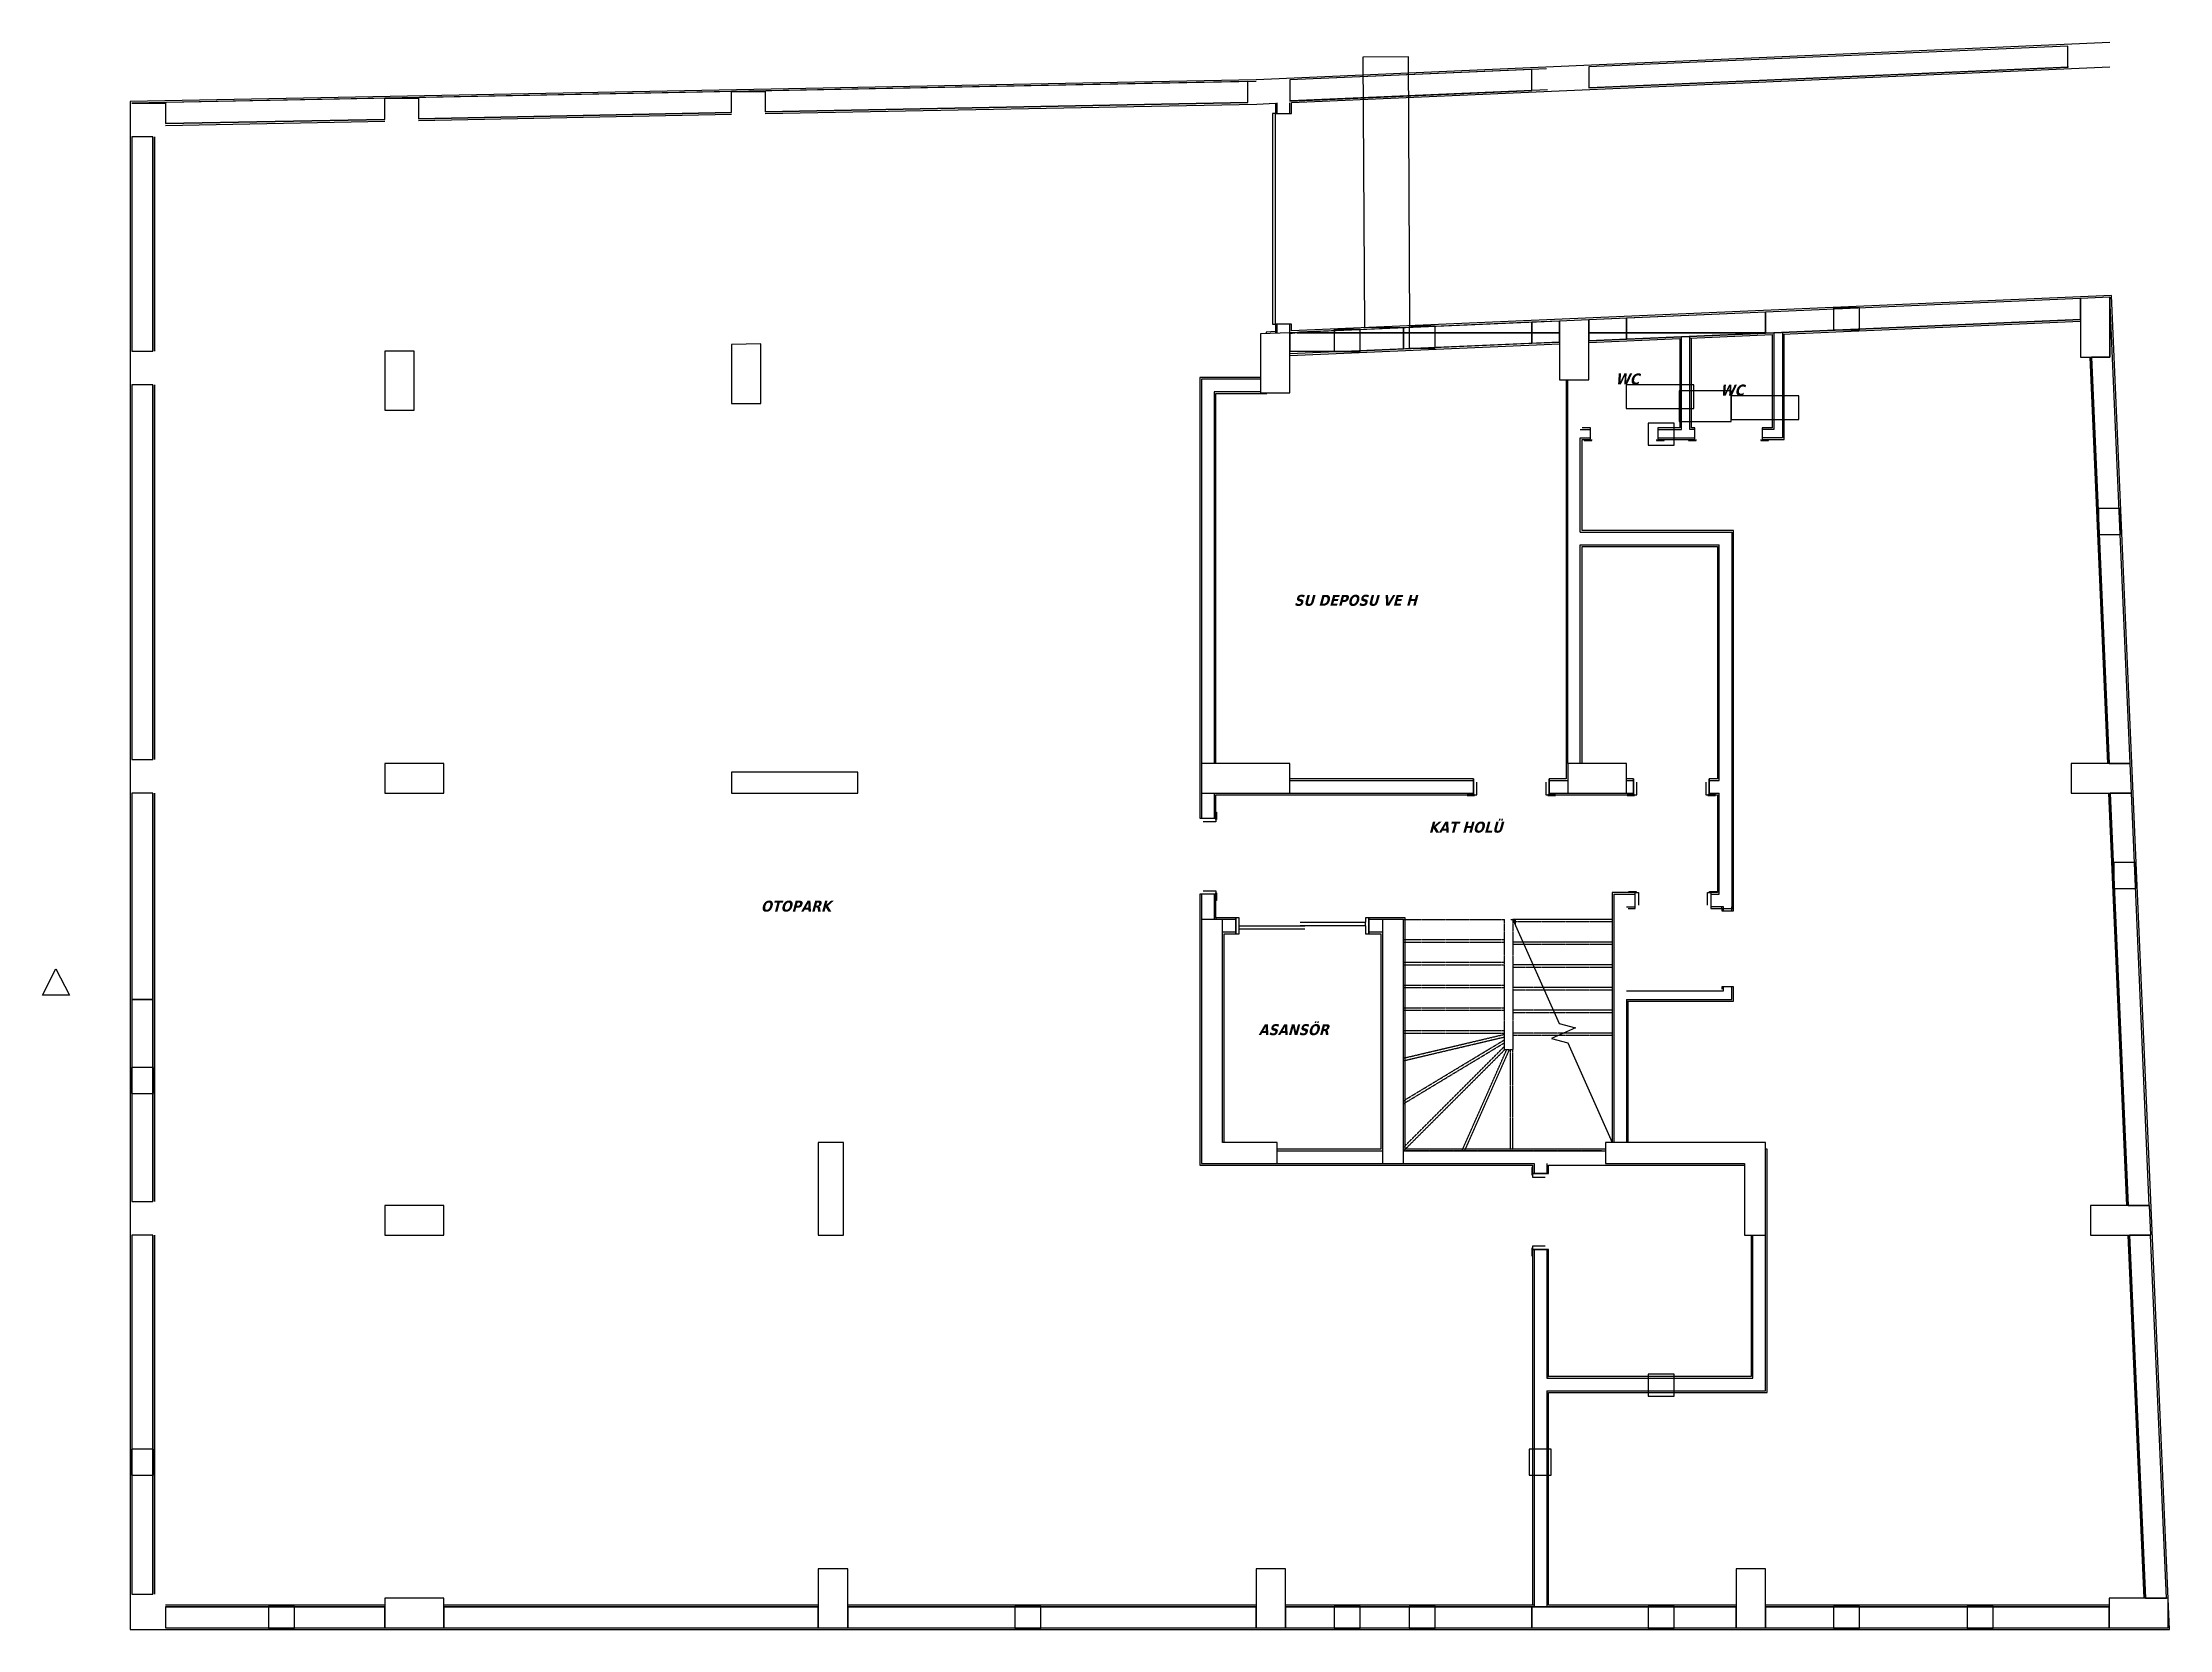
# Model space of a CAD drawing. Header units: centimetres. Extents: x 5945 to 15680, y 3197 to 5258.
# Drawn here: x 5945 to 8471, y 3373 to 5258 of the extents above; entities that cross this region are included whole.
import ezdxf

# ---------------------------------------------------------------- set-up
doc = ezdxf.new("R2010")
doc.units = ezdxf.units.CM
doc.linetypes.add('Verdeckt', pattern=[0.3, 0.2, -0.1])
for name, color, linetype in [('A-AREA-IDEN', 7, 'Continuous'), ('A-DETL-GENF', 7, 'Continuous'), ('A-DOOR', 7, 'Continuous'), ('A-DOOR-FRAM', 7, 'Continuous'), ('A-FLOR-HRAL', 7, 'Continuous'), ('A-WALL', 7, 'Continuous'), ('A-WALL-FNSH', 7, 'Continuous'), ('S-COLS', 7, 'Continuous'), ('S-STRS', 7, 'Continuous'), ('S-STRS-MBND', 7, 'Verdeckt')]:
    doc.layers.add(name, color=color, linetype=linetype)
doc.styles.add('Tahoma_B_I', font='', dxfattribs={"height": 11})
doc.styles.get('Tahoma_B_I').set_extended_font_data('Tahoma', italic=True, bold=True)

msp = doc.modelspace()

# ---------------------------------------------------------------- texts
at = {"layer": 'A-AREA-IDEN', "char_height": 13, "attachment_point": 1, "style": 'Tahoma_B_I'}
for s, insert, width in [('WC', (7812.9, 4864.9), 36.878), ('WC', (7937.4, 4851.7), 36.878), ('SU DEPOSU VE H', (7431.3, 4602), 184.388), ('KAT HOLÜ', (7591.3, 4332.6), 111.435), ('OTOPARK', (6798, 4238.8), 107.426), ('ASANSÖR', (7389, 4092.1), 105.823)]:
    msp.add_mtext(s, dxfattribs=dict(at, insert=insert, width=width))

# ---------------------------------------------------------------- blocks, each defined once
blk = doc.blocks.new('STB Stütze - rechteckig - 35-70-V1-2_BODRUM KAT')
at = {"layer": 'S-COLS'}
blk.add_line((17.5, -35), (17.5, 35), dxfattribs=at)
blk = doc.blocks.new('Door-Overhead-Sectional - 8_ x 6_-6_-2129823-2_BODRUM KAT')
at = {"layer": 'A-DOOR'}
for p, q in [((125, -9.5), (-125, -9.5)), ((-125, -9.5), (-125, -13.31)), ((-125, -13.31), (125, -13.31)), ((125, -13.31), (125, -9.5))]:
    blk.add_line(p, q, dxfattribs=at)

# ---------------------------------------------------------------- linework, layer by layer
at = {"layer": 'A-DETL-GENF'}
for points in [[(8350, 5228.7), (8350, 5253.8), (7781.2, 5229), (7781.2, 5204), (8350, 5228.7)], [(7568.9, 4920), (7567.1, 5240.8), (7513.1, 5240.5), (7514.9, 4919.7), (7568.9, 4920)], [(7376.3, 5211.6), (6763.2, 5199.7), (6803.2, 5199.7), (6803.2, 5175.5), (7376.3, 5186.6), (7376.3, 5211.6)], [(7713.6, 5226.1), (7426.3, 5213.6), (7426.3, 5188.5), (7713.6, 5201.1), (7713.6, 5226.1)], [(6351.5, 5191.7), (6051.2, 5185.8), (6091.2, 5185.8), (6091.2, 5161.6), (6351.5, 5166.7), (6351.5, 5191.7)], [(6763.2, 5199.7), (6351.5, 5191.7), (6391.5, 5191.7), (6391.5, 5167.5), (6763.2, 5174.7), (6763.2, 5199.7)], [(6076.2, 5145.8), (6051.2, 5145.8), (6051.2, 4891.5), (6076.2, 4891.5), (6076.2, 5145.8)], [(8365, 4954.1), (7991.2, 4937.9), (7991.2, 4913.3), (8001.2, 4913.3), (8365, 4929.1), (8365, 4954.1)], [(8365, 4884.1), (8400, 4884.1), (8400, 4955.7), (8365, 4954.1), (8365, 4884.1)], [(8400, 4955.7), (8400, 4955.7), (8400, 4884.1), (8378.1, 4884.1), (8399.1, 4401.6), (8424.1, 4401.6), (8400, 4955.7)], [(7713.6, 4925.8), (7561.2, 4919.2), (7561.2, 4913.3), (7713.6, 4913.3), (7713.6, 4925.8)], [(7746.3, 4927.2), (7713.6, 4925.8), (7713.6, 4913.3), (7746.3, 4913.3), (7746.3, 4927.2)], [(7766.4, 4857.2), (7781.2, 4857.2), (7781.2, 4928.7), (7746.3, 4927.2), (7746.3, 4857.2), (7766.4, 4857.2)], [(7826.2, 4930.7), (7781.2, 4928.7), (7781.2, 4913.3), (7826.2, 4913.3), (7826.2, 4930.7)], [(7991.2, 4937.9), (7826.2, 4930.7), (7826.2, 4913.3), (7991.2, 4913.3), (7991.2, 4937.9)], [(8102.6, 4916.9), (8102.6, 4943), (8071.7, 4943), (8071.7, 4916.9), (8102.6, 4916.9)], [(8102.6, 4916.9), (8102.6, 4943), (8071.7, 4943), (8071.7, 4916.9), (8102.6, 4916.9)], [(6798.2, 4829.4), (6798.2, 4900.1), (6763.2, 4899.4), (6763.2, 4829.4), (6798.2, 4829.4)], [(7391.3, 4841.8), (7426.3, 4841.8), (7426.3, 4913.3), (7391.3, 4911.8), (7391.3, 4841.8)], [(7561.2, 4913.3), (7435, 4913.3), (7426.3, 4911.8), (7426.3, 4891.5), (7501, 4891.5), (7561.2, 4894.1), (7561.2, 4913.3)], [(7561.2, 4919.2), (7437.9, 4913.8), (7435, 4913.3), (7561.2, 4913.3), (7561.2, 4919.2)], [(7509.7, 4891.1), (7509.7, 4917.2), (7478.7, 4917.2), (7478.7, 4891.1), (7509.7, 4891.1)], [(7713.6, 4913.3), (7561.2, 4913.3), (7561.2, 4894.1), (7713.6, 4900.8), (7713.6, 4913.3)], [(7598.7, 4894.9), (7598.7, 4921.1), (7567.8, 4921.1), (7567.8, 4894.9), (7598.7, 4894.9)], [(7746.3, 4913.3), (7713.6, 4913.3), (7713.6, 4900.8), (7746.3, 4902.2), (7746.3, 4913.3)], [(7826.2, 4913.3), (7781.3, 4913.3), (7781.3, 4903.7), (7826.2, 4905.7), (7826.2, 4913.3)], [(7991.2, 4912.8), (7991.2, 4913.3), (7826.2, 4913.3), (7826.2, 4905.7), (7891.2, 4908.5), (7991.2, 4912.8)], [(6351.5, 4821.5), (6386.5, 4821.5), (6386.5, 4891.5), (6351.5, 4891.5), (6351.5, 4821.5)], [(6076.2, 4851.5), (6051.2, 4851.5), (6051.2, 4406.6), (6076.2, 4406.6), (6076.2, 4851.5)], [(7825.7, 4823.4), (7906.2, 4823.4), (7906.2, 4851.5), (7825.7, 4851.5), (7825.7, 4823.4)], [(7888.7, 4807.8), (7950.2, 4807.8), (7950.2, 4844.5), (7888.7, 4844.5), (7888.7, 4807.8)], [(7950.2, 4810.2), (8030.7, 4810.2), (8030.7, 4838.3), (7950.2, 4838.3), (7950.2, 4810.2)], [(7882.6, 4779.9), (7882.6, 4806.1), (7851.7, 4806.1), (7851.7, 4779.9), (7882.6, 4779.9)], [(8386.4, 4673.6), (8412.5, 4673.6), (8412.5, 4704.5), (8386.4, 4704.5), (8386.4, 4673.6)], [(6351.5, 4366.6), (6421.5, 4366.6), (6421.5, 4401.6), (6351.5, 4401.6), (6351.5, 4366.6)], [(7379.9, 4366.6), (7426.2, 4366.6), (7426.2, 4401.6), (7321.2, 4401.6), (7321.2, 4366.6), (7379.9, 4366.6)], [(7826.2, 4366.6), (7826.2, 4401.6), (7756.2, 4401.6), (7756.2, 4366.6), (7766.4, 4366.6), (7826.2, 4366.6)], [(8354.2, 4366.6), (8425.8, 4366.6), (8424.2, 4401.6), (8354.2, 4401.6), (8354.2, 4366.6)], [(6864.7, 4366.6), (6913.2, 4366.6), (6913.2, 4391.6), (6763.2, 4391.6), (6763.2, 4366.6), (6864.7, 4366.6)], [(6076.2, 4366.6), (6051.2, 4366.6), (6051.2, 4121.5), (6076.2, 4121.5), (6076.2, 4366.6)], [(8425.6, 4366.6), (8400.6, 4366.6), (8421.9, 3876.6), (8446.9, 3876.6), (8425.6, 4366.6)], [(8404.7, 4253.4), (8430.9, 4253.4), (8430.9, 4284.3), (8404.7, 4284.3), (8404.7, 4253.4)], [(7379.9, 3926.6), (7411.2, 3926.6), (7411.2, 3951.6), (7346.2, 3951.6), (7346.2, 4216.6), (7321.2, 4216.6), (7321.2, 3926.6), (7379.9, 3926.6)], [(7561.2, 3926.6), (7561.2, 4216.6), (7536.2, 4216.6), (7536.2, 3926.6), (7561.2, 3926.6)], [(6076.2, 4121.5), (6051.2, 4121.5), (6051.2, 3881.6), (6076.2, 3881.6), (6076.2, 4121.5)], [(6050.7, 4009.9), (6076.8, 4009.9), (6076.8, 4040.8), (6050.7, 4040.8), (6050.7, 4009.9)], [(6896.2, 3841.6), (6896.2, 3951.6), (6866.2, 3951.6), (6866.2, 3841.6), (6896.2, 3841.6)], [(7991.2, 3841.6), (7991.2, 3951.6), (7801.2, 3951.6), (7801.2, 3926.6), (7966.2, 3926.6), (7966.2, 3841.6), (7991.2, 3841.6)], [(6421.5, 3841.6), (6421.5, 3876.6), (6351.5, 3876.6), (6351.5, 3841.6), (6421.5, 3841.6)], [(8448.8, 3841.6), (8447.2, 3876.6), (8377.2, 3876.6), (8377.2, 3841.6), (8410.4, 3841.6), (8448.8, 3841.6)], [(6076.2, 3841.6), (6051.2, 3841.6), (6051.2, 3415.3), (6076.2, 3415.3), (6076.2, 3841.6)], [(8448.4, 3841.6), (8423.4, 3841.6), (8442.2, 3410.3), (8467.2, 3410.3), (8448.4, 3841.6)], [(7882.6, 3650.4), (7882.6, 3676.6), (7851.7, 3676.6), (7851.7, 3650.4), (7882.6, 3650.4)], [(6050.7, 3556.7), (6076.8, 3556.7), (6076.8, 3587.6), (6050.7, 3587.6), (6050.7, 3556.7)], [(7710.3, 3556.7), (7736.5, 3556.7), (7736.5, 3587.6), (7710.3, 3587.6), (7710.3, 3556.7)], [(6866.2, 3375.3), (6901.2, 3375.3), (6901.2, 3445.3), (6866.2, 3445.3), (6866.2, 3375.3)], [(7421.2, 3375.3), (7421.2, 3445.3), (7386.2, 3445.3), (7386.2, 3375.3), (7421.2, 3375.3)], [(7991.2, 3375.3), (7991.2, 3445.3), (7956.2, 3445.3), (7956.2, 3375.3), (7991.2, 3375.3)], [(6421.5, 3375.3), (6421.5, 3410.3), (6351.5, 3410.3), (6351.5, 3375.3), (6421.5, 3375.3)], [(8469.2, 3375.3), (8469.2, 3410.3), (8399.2, 3410.3), (8399.2, 3375.3), (8410.4, 3375.3), (8469.2, 3375.3)], [(6351.5, 3400.3), (6091.2, 3400.3), (6091.2, 3375.3), (6351.5, 3375.3), (6351.5, 3400.3)], [(6244.3, 3374.8), (6244.3, 3400.9), (6213.4, 3400.9), (6213.4, 3374.8), (6244.3, 3374.8)], [(6866.2, 3400.3), (6421.5, 3400.3), (6421.5, 3375.3), (6866.2, 3375.3), (6866.2, 3400.3)], [(7386.2, 3400.3), (6901.2, 3400.3), (6901.2, 3375.3), (7386.2, 3375.3), (7386.2, 3400.3)], [(7130.5, 3374.8), (7130.5, 3400.9), (7099.6, 3400.9), (7099.6, 3374.8), (7130.5, 3374.8)], [(7713.6, 3400.3), (7421.2, 3400.3), (7421.2, 3375.3), (7713.6, 3375.3), (7713.6, 3400.3)], [(7509.7, 3374.8), (7509.7, 3400.9), (7478.7, 3400.9), (7478.7, 3374.8), (7509.7, 3374.8)], [(7598.7, 3374.8), (7598.7, 3400.9), (7567.8, 3400.9), (7567.8, 3374.8), (7598.7, 3374.8)], [(7956.2, 3400.3), (7731.5, 3400.3), (7713.6, 3400.3), (7713.6, 3375.3), (7956.2, 3375.3), (7956.2, 3400.3)], [(7882.6, 3374.8), (7882.6, 3400.9), (7851.7, 3400.9), (7851.7, 3374.8), (7882.6, 3374.8)], [(8399.2, 3400.3), (7991.2, 3400.3), (7991.2, 3375.3), (8399.2, 3375.3), (8399.2, 3400.3)], [(8102.6, 3374.8), (8102.6, 3400.9), (8071.7, 3400.9), (8071.7, 3374.8), (8102.6, 3374.8)], [(8261.4, 3374.8), (8261.4, 3400.9), (8230.5, 3400.9), (8230.5, 3374.8), (8261.4, 3374.8)]]:
    msp.add_lwpolyline(points, close=True, dxfattribs=at)
at = {"layer": 'A-DOOR-FRAM'}
for p, q in [((7775.7, 4786.5), (7775.7, 4785.5)), ((7775.7, 4785.5), (7784.7, 4785.5)), ((7784.7, 4785.5), (7784.7, 4786.5)), ((7861.7, 4786.5), (7861.7, 4785.5)), ((7861.7, 4785.5), (7870.7, 4785.5)), ((7870.7, 4785.5), (7870.7, 4786.5)), ((7899.7, 4786.5), (7899.7, 4785.5)), ((7899.7, 4785.5), (7908.7, 4785.5)), ((7908.7, 4785.5), (7908.7, 4786.5)), ((7985.7, 4786.5), (7985.7, 4785.5)), ((7985.7, 4785.5), (7994.7, 4785.5)), ((7994.7, 4785.5), (7994.7, 4786.5)), ((7644.2, 4383.6), (7644.2, 4364.6)), ((7648.2, 4364.6), (7648.2, 4379.6)), ((7730.2, 4379.6), (7730.2, 4364.6)), ((7734.2, 4364.6), (7734.2, 4383.6)), ((7834.2, 4383.6), (7834.2, 4364.6)), ((7838.2, 4364.6), (7838.2, 4379.6)), ((7920.2, 4379.6), (7920.2, 4364.6)), ((7924.2, 4364.6), (7924.2, 4383.6)), ((7645.7, 4364.6), (7636.7, 4364.6)), ((7636.7, 4364.6), (7636.7, 4363.6)), ((7636.7, 4363.6), (7645.7, 4363.6)), ((7644.2, 4364.6), (7648.2, 4364.6)), ((7645.7, 4363.6), (7645.7, 4364.6)), ((7730.2, 4364.6), (7734.2, 4364.6)), ((7741.7, 4364.6), (7732.7, 4364.6)), ((7732.7, 4364.6), (7732.7, 4363.6)), ((7732.7, 4363.6), (7741.7, 4363.6)), ((7741.7, 4363.6), (7741.7, 4364.6)), ((7835.7, 4364.6), (7826.7, 4364.6)), ((7826.7, 4364.6), (7826.7, 4363.6)), ((7826.7, 4363.6), (7835.7, 4363.6)), ((7834.2, 4364.6), (7838.2, 4364.6)), ((7835.7, 4363.6), (7835.7, 4364.6)), ((7920.2, 4364.6), (7924.2, 4364.6)), ((7931.7, 4364.6), (7922.7, 4364.6)), ((7922.7, 4364.6), (7922.7, 4363.6)), ((7922.7, 4363.6), (7931.7, 4363.6)), ((7931.7, 4363.6), (7931.7, 4364.6)), ((7319.2, 4336.6), (7338.2, 4336.6)), ((7338.2, 4332.6), (7323.2, 4332.6)), ((7338.2, 4344.1), (7339.2, 4344.1)), ((7338.2, 4335.1), (7338.2, 4344.1)), ((7338.2, 4336.6), (7338.2, 4332.6)), ((7339.2, 4335.1), (7338.2, 4335.1)), ((7339.2, 4344.1), (7339.2, 4335.1)), ((7338.2, 4246.6), (7319.2, 4246.6)), ((7323.2, 4250.6), (7338.2, 4250.6)), ((7338.2, 4250.6), (7338.2, 4246.6)), ((7338.2, 4248.1), (7339.2, 4248.1)), ((7338.2, 4239.1), (7338.2, 4248.1)), ((7339.2, 4248.1), (7339.2, 4239.1)), ((7828.7, 4248.6), (7828.7, 4249.6)), ((7828.7, 4249.6), (7837.7, 4249.6)), ((7837.7, 4248.6), (7828.7, 4248.6)), ((7836.2, 4229.6), (7836.2, 4248.6)), ((7836.2, 4248.6), (7840.2, 4248.6)), ((7837.7, 4249.6), (7837.7, 4248.6)), ((7840.2, 4248.6), (7840.2, 4233.6)), ((7922.2, 4248.6), (7926.2, 4248.6)), ((7922.2, 4233.6), (7922.2, 4248.6)), ((7924.7, 4248.6), (7924.7, 4249.6)), ((7924.7, 4249.6), (7933.7, 4249.6)), ((7933.7, 4248.6), (7924.7, 4248.6)), ((7926.2, 4248.6), (7926.2, 4229.6)), ((7933.7, 4249.6), (7933.7, 4248.6)), ((7339.2, 4239.1), (7338.2, 4239.1)), ((7366.2, 4218.6), (7362.2, 4218.6)), ((7362.2, 4218.6), (7362.2, 4199.6)), ((7366.2, 4209.1), (7366.2, 4218.6)), ((7516.2, 4218.6), (7516.2, 4213.1)), ((7520.2, 4218.6), (7516.2, 4218.6)), ((7520.2, 4199.6), (7520.2, 4218.6)), ((7362.2, 4199.6), (7366.2, 4199.6)), ((7366.2, 4209.1), (7444, 4209.1)), ((7366.2, 4205.1), (7366.2, 4209.1)), ((7444, 4205.1), (7366.2, 4205.1)), ((7366.2, 4199.6), (7366.2, 4205.1)), ((7438.5, 4213.1), (7516.2, 4213.1)), ((7516.2, 4209.1), (7438.5, 4209.1)), ((7516.2, 4209.1), (7516.2, 4213.1)), ((7516.2, 4209.1), (7516.2, 4199.6)), ((7516.2, 4199.6), (7520.2, 4199.6)), ((7713.5, 3922.1), (7713.5, 3913.1)), ((7714.5, 3922.1), (7713.5, 3922.1)), ((7714.5, 3913.1), (7714.5, 3922.1)), ((7713.5, 3913.1), (7714.5, 3913.1)), ((7714.5, 3914.6), (7714.5, 3910.6)), ((7733.5, 3914.6), (7714.5, 3914.6)), ((7714.5, 3910.6), (7729.5, 3910.6)), ((7713.5, 3826.1), (7713.5, 3817.1)), ((7714.5, 3826.1), (7713.5, 3826.1)), ((7713.5, 3817.1), (7714.5, 3817.1)), ((7729.5, 3828.6), (7714.5, 3828.6)), ((7714.5, 3828.6), (7714.5, 3824.6)), ((7714.5, 3817.1), (7714.5, 3826.1)), ((7714.5, 3824.6), (7733.5, 3824.6))]:
    msp.add_line(p, q, dxfattribs=at)
at = {"layer": 'A-FLOR-HRAL'}
for p, q in [((7688.7, 4216.6), (7693.7, 4216.6)), ((7689.9, 4216.6), (7692.5, 4216.6)), ((7689.9, 4216.6), (7692.5, 4216.6)), ((7692.5, 4216.6), (7692.5, 4213.7)), ((7692.5, 4216.6), (7692.5, 4213.7)), ((7693.7, 4216.6), (7693.7, 4210.8))]:
    msp.add_line(p, q, dxfattribs=at)
at = {"layer": 'A-WALL'}
for p, q in [((8350, 5253.8), (7781.2, 5229)), ((8351.1, 5228.8), (7782.3, 5204)), ((7386.2, 5211.8), (6051.2, 5185.8)), ((7731.2, 5226.8), (7426.3, 5213.6)), ((7376.3, 5186.6), (6803.2, 5175.5)), ((7411.3, 5173.6), (7411.3, 5186.4)), ((7426.3, 5173.6), (7426.3, 5186.4)), ((7732.3, 5201.9), (7427.4, 5188.6)), ((6351.5, 5166.7), (6091.2, 5161.6)), ((6763.2, 5174.7), (6391.5, 5167.5)), ((7411.3, 5173.6), (7426.3, 5173.6)), ((6051.2, 5145.8), (6051.2, 4891.5)), ((6076.2, 5145.8), (6076.2, 4891.5)), ((8365, 4954.1), (7781.2, 4928.7)), ((8424.1, 4401.6), (8400, 4955.7)), ((7746.3, 4927.2), (7426.3, 4913.3)), ((8365, 4929.1), (8001.2, 4913.3)), ((7409.3, 4914.6), (7409.3, 4912.5)), ((7426.3, 4923.6), (7411.3, 4923.6)), ((7411.3, 4912.6), (7411.3, 4923.6)), ((7426.3, 4913.3), (7426.3, 4923.6)), ((7746.3, 4902.2), (7426.3, 4888.3)), ((7891.2, 4908.5), (7781.3, 4903.7)), ((8001.2, 4913.3), (7891.2, 4908.5)), ((7891.2, 4798.5), (7891.2, 4908.5)), ((7901.2, 4798.5), (7901.2, 4908.9)), ((8001.2, 4913.3), (8001.2, 4798.5)), ((8011.2, 4913.7), (8011.2, 4788.5)), ((8399.1, 4401.6), (8378.1, 4884.1)), ((6051.2, 4851.5), (6051.2, 4406.6)), ((6076.2, 4851.5), (6076.2, 4406.6)), ((7321.2, 4858.3), (7321.2, 4401.6)), ((7391.3, 4858.3), (7321.2, 4858.3)), ((7756.2, 4401.6), (7756.2, 4857.2)), ((7336.2, 4843.3), (7336.2, 4401.6)), ((7391.3, 4843.3), (7336.2, 4843.3)), ((7771.2, 4798.5), (7783.2, 4798.5)), ((7771.2, 4676.6), (7771.2, 4788.5)), ((7771.2, 4788.5), (7783.2, 4788.5)), ((7783.2, 4788.5), (7783.2, 4798.5)), ((7863.2, 4798.5), (7863.2, 4788.5)), ((7863.2, 4798.5), (7891.2, 4798.5)), ((7863.2, 4788.5), (7907.2, 4788.5)), ((7907.2, 4798.5), (7901.2, 4798.5)), ((7907.2, 4788.5), (7907.2, 4798.5)), ((7987.2, 4798.5), (7987.2, 4788.5)), ((8001.2, 4798.5), (7987.2, 4798.5)), ((8011.2, 4788.5), (7987.2, 4788.5)), ((7771.2, 4676.6), (7951.2, 4676.6)), ((7951.2, 4676.6), (7951.2, 4229.6)), ((7771.2, 4401.6), (7771.2, 4661.6)), ((7771.2, 4661.6), (7936.2, 4661.6)), ((7936.2, 4381.6), (7936.2, 4661.6)), ((7426.2, 4381.6), (7644.2, 4381.6)), ((7644.2, 4366.6), (7644.2, 4381.6)), ((7734.2, 4381.6), (7734.2, 4366.6)), ((7734.2, 4381.6), (7756.2, 4381.6)), ((7826.2, 4381.6), (7834.2, 4381.6)), ((7834.2, 4366.6), (7834.2, 4381.6)), ((7924.2, 4381.6), (7924.2, 4366.6)), ((7924.2, 4381.6), (7936.2, 4381.6)), ((6051.2, 4366.6), (6051.2, 3881.6)), ((6076.2, 4366.6), (6076.2, 3881.6)), ((7321.2, 4366.6), (7321.2, 4336.6)), ((7336.2, 4366.6), (7336.2, 4336.6)), ((7426.2, 4366.6), (7644.2, 4366.6)), ((7734.2, 4366.6), (7756.2, 4366.6)), ((7826.2, 4366.6), (7834.2, 4366.6)), ((7924.2, 4366.6), (7936.2, 4366.6)), ((7936.2, 4246.6), (7936.2, 4366.6)), ((8421.9, 3876.6), (8400.6, 4366.6)), ((8446.9, 3876.6), (8425.6, 4366.6)), ((7321.2, 4336.6), (7336.2, 4336.6)), ((7336.2, 4246.6), (7321.2, 4246.6)), ((7321.2, 4246.6), (7321.2, 4216.6)), ((7336.2, 4246.6), (7336.2, 4216.6)), ((7811.2, 4246.6), (7836.2, 4246.6)), ((7811.2, 4246.6), (7811.2, 4199.8)), ((7836.2, 4231.6), (7836.2, 4246.6)), ((7926.2, 4246.6), (7926.2, 4231.6)), ((7926.2, 4246.6), (7936.2, 4246.6)), ((7338.2, 4218.6), (7338.2, 4216.6)), ((7826.2, 4231.6), (7836.2, 4231.6)), ((7941.2, 4231.6), (7926.2, 4231.6)), ((7936.2, 4229.6), (7951.2, 4229.6)), ((7939.2, 4229.6), (7939.2, 4231.6)), ((7941.2, 4226.6), (7941.2, 4231.6)), ((7941.2, 4226.6), (7951.2, 4226.6)), ((7951.2, 4226.6), (7951.2, 4231.6)), ((7362.2, 4216.6), (7346.2, 4216.6)), ((7362.2, 4201.6), (7346.2, 4201.6)), ((7362.2, 4201.6), (7362.2, 4216.6)), ((7520.2, 4216.6), (7520.2, 4201.6)), ((7536.2, 4216.6), (7520.2, 4216.6)), ((7536.2, 4201.6), (7520.2, 4201.6)), ((7811.2, 4199.8), (7811.2, 3951.6)), ((7826.2, 4131.6), (7941.2, 4131.6)), ((7826.2, 4121.6), (7826.2, 3951.6)), ((7826.2, 4121.6), (7951.2, 4121.6)), ((7826.2, 4119.6), (7828.2, 4119.6)), ((7951.2, 4136.6), (7941.2, 4136.6)), ((7941.2, 4131.6), (7941.2, 4136.6)), ((7951.2, 4121.6), (7951.2, 4136.6)), ((7411.2, 3941.6), (7536.2, 3941.6)), ((7561.2, 3941.6), (7801.2, 3941.6)), ((7731.5, 3943.6), (7716.5, 3943.6)), ((7411.2, 3926.6), (7536.2, 3926.6)), ((7561.2, 3926.6), (7716.5, 3926.6)), ((7716.5, 3926.6), (7716.5, 3914.6)), ((7731.5, 3926.6), (7731.5, 3914.6)), ((7716.5, 3914.6), (7731.5, 3914.6)), ((6051.2, 3841.6), (6051.2, 3415.3)), ((6076.2, 3841.6), (6076.2, 3415.3)), ((7976.2, 3671.6), (7976.2, 3841.6)), ((7991.2, 3656.6), (7991.2, 3841.6)), ((8442.2, 3410.3), (8423.4, 3841.6)), ((8467.2, 3410.3), (8448.4, 3841.6)), ((7731.5, 3824.6), (7716.5, 3824.6)), ((7716.5, 3824.6), (7716.5, 3400.3)), ((7731.5, 3824.6), (7731.5, 3671.6)), ((7731.5, 3673.6), (7733.5, 3673.6)), ((7731.5, 3671.6), (7976.2, 3671.6)), ((7731.5, 3656.6), (7731.5, 3400.3)), ((7731.5, 3656.6), (7991.2, 3656.6)), ((7976.2, 3654.6), (7991.2, 3654.6)), ((6091.2, 3400.3), (6351.5, 3400.3)), ((6421.5, 3400.3), (6866.2, 3400.3)), ((6901.2, 3400.3), (7386.2, 3400.3)), ((7421.2, 3400.3), (7731.5, 3400.3)), ((7731.5, 3400.3), (7956.2, 3400.3)), ((7991.2, 3400.3), (8399.2, 3400.3)), ((6091.2, 3375.3), (6351.5, 3375.3)), ((6421.5, 3375.3), (6866.2, 3375.3)), ((6901.2, 3375.3), (7386.2, 3375.3)), ((7421.2, 3375.3), (7956.2, 3375.3)), ((7991.2, 3375.3), (8399.2, 3375.3))]:
    msp.add_line(p, q, dxfattribs=at)
msp.add_lwpolyline([(5961, 4158), (5977, 4126.6), (5945, 4126.6), (5961, 4158)], dxfattribs=at)
msp.add_lwpolyline([(5961, 4158), (5977, 4126.6), (5945, 4126.6), (5961, 4158)], close=True, dxfattribs=at)
at = {"layer": 'A-WALL-FNSH'}
for p, q in [((8400, 5257.9), (7386.1, 5213.8)), ((7428.3, 5186.6), (8400, 5228.9)), ((7386.1, 5213.8), (6049.2, 5187.8)), ((6049.2, 5187.8), (6049.2, 3373.3)), ((6803.2, 5173.5), (7387.1, 5184.8)), ((7387.1, 5184.8), (7409.3, 5185.8)), ((7409.3, 5185.8), (7409.3, 5173.6)), ((7428.3, 5173.6), (7428.3, 5186.6)), ((6091.2, 5159.6), (6351.5, 5164.7)), ((6391.5, 5165.5), (6763.2, 5172.7)), ((7409.3, 5173.6), (7411.3, 5173.6)), ((7426.3, 5173.6), (7428.3, 5173.6)), ((6078.2, 4891.5), (6078.2, 5145.8)), ((8401.9, 4957.7), (7428.3, 4915.4)), ((8470.8, 3373.3), (8401.9, 4957.7)), ((8011.2, 4911.7), (8365, 4927.1)), ((7409.3, 4914.6), (7398.1, 4914.1)), ((7398.1, 4914.1), (7398.2, 4912.1)), ((7409.3, 4923.6), (7409.3, 4914.6)), ((7411.3, 4923.6), (7409.3, 4923.6)), ((7428.3, 4923.6), (7426.3, 4923.6)), ((7426.3, 4886.3), (7746.3, 4900.2)), ((7428.3, 4915.4), (7428.3, 4923.6)), ((7781.3, 4901.7), (7889.2, 4906.4)), ((7889.2, 4906.4), (7889.2, 4800.5)), ((7901.2, 4906.9), (7999.2, 4911.2)), ((7903.2, 4800.5), (7903.2, 4907)), ((7999.2, 4911.2), (7999.2, 4800.5)), ((8013.2, 4786.5), (8013.2, 4911.8)), ((8376.1, 4884.1), (8397.1, 4401.6)), ((6078.2, 4406.6), (6078.2, 4851.5)), ((7319.2, 4860.3), (7319.2, 4336.6)), ((7391.3, 4860.3), (7319.2, 4860.3)), ((7754.2, 4857.2), (7754.2, 4383.6)), ((7338.2, 4401.6), (7338.2, 4841.3)), ((7338.2, 4841.3), (7398.8, 4841.3)), ((7398.8, 4841.3), (7398.8, 4841.8)), ((7783.2, 4800.5), (7773.2, 4800.5)), ((7783.2, 4798.5), (7783.2, 4800.5)), ((7889.2, 4800.5), (7863.2, 4800.5)), ((7863.2, 4800.5), (7863.2, 4798.5)), ((7907.2, 4800.5), (7903.2, 4800.5)), ((7907.2, 4798.5), (7907.2, 4800.5)), ((7999.2, 4800.5), (7987.2, 4800.5)), ((7987.2, 4800.5), (7987.2, 4798.5)), ((7773.2, 4678.6), (7773.2, 4786.5)), ((7773.2, 4786.5), (7783.2, 4786.5)), ((7783.2, 4786.5), (7783.2, 4788.5)), ((7863.2, 4788.5), (7863.2, 4786.5)), ((7863.2, 4786.5), (7907.2, 4786.5)), ((7907.2, 4786.5), (7907.2, 4788.5)), ((7987.2, 4788.5), (7987.2, 4786.5)), ((7987.2, 4786.5), (8013.2, 4786.5)), ((7953.2, 4678.6), (7773.2, 4678.6)), ((7953.2, 4226.6), (7953.2, 4678.6)), ((7773.2, 4401.6), (7773.2, 4659.6)), ((7773.2, 4659.6), (7934.2, 4659.6)), ((7934.2, 4659.6), (7934.2, 4383.6)), ((7644.2, 4383.6), (7426.2, 4383.6)), ((7644.2, 4381.6), (7644.2, 4383.6)), ((7754.2, 4383.6), (7734.2, 4383.6)), ((7734.2, 4383.6), (7734.2, 4381.6)), ((7834.2, 4383.6), (7826.2, 4383.6)), ((7834.2, 4381.6), (7834.2, 4383.6)), ((7934.2, 4383.6), (7924.2, 4383.6)), ((7924.2, 4383.6), (7924.2, 4381.6)), ((6078.2, 3881.6), (6078.2, 4366.6)), ((7338.2, 4336.6), (7338.2, 4364.6)), ((7338.2, 4364.6), (7644.2, 4364.6)), ((7644.2, 4364.6), (7644.2, 4366.6)), ((7734.2, 4366.6), (7734.2, 4364.6)), ((7734.2, 4364.6), (7834.2, 4364.6)), ((7834.2, 4364.6), (7834.2, 4366.6)), ((7924.2, 4366.6), (7924.2, 4364.6)), ((7924.2, 4364.6), (7934.2, 4364.6)), ((7934.2, 4364.6), (7934.2, 4248.6)), ((8398.6, 4366.6), (8419.9, 3876.6)), ((7319.2, 4336.6), (7321.2, 4336.6)), ((7336.2, 4336.6), (7338.2, 4336.6)), ((7319.2, 4246.6), (7319.2, 3924.6)), ((7321.2, 4246.6), (7319.2, 4246.6)), ((7338.2, 4246.6), (7336.2, 4246.6)), ((7338.2, 4218.6), (7338.2, 4246.6)), ((7836.2, 4248.6), (7809.2, 4248.6)), ((7809.2, 4248.6), (7809.2, 4199.8)), ((7836.2, 4246.6), (7836.2, 4248.6)), ((7934.2, 4248.6), (7926.2, 4248.6)), ((7926.2, 4248.6), (7926.2, 4246.6)), ((7362.2, 4218.6), (7338.2, 4218.6)), ((7362.2, 4216.6), (7362.2, 4218.6)), ((7563.2, 4218.6), (7520.2, 4218.6)), ((7520.2, 4218.6), (7520.2, 4216.6)), ((7563.2, 3943.6), (7563.2, 4218.6)), ((7828.2, 4229.6), (7836.2, 4229.6)), ((7836.2, 4229.6), (7836.2, 4231.6)), ((7926.2, 4231.6), (7926.2, 4229.6)), ((7926.2, 4229.6), (7936.2, 4229.6)), ((7939.2, 4229.6), (7939.2, 4226.6)), ((7939.2, 4226.6), (7941.2, 4226.6)), ((7951.2, 4229.6), (7953.2, 4229.6)), ((7951.2, 4226.6), (7953.2, 4226.6)), ((7348.2, 3951.6), (7348.2, 4199.6)), ((7348.2, 4199.6), (7362.2, 4199.6)), ((7362.2, 4199.6), (7362.2, 4201.6)), ((7520.2, 4201.6), (7520.2, 4199.6)), ((7520.2, 4199.6), (7534.2, 4199.6)), ((7534.2, 4199.6), (7534.2, 3943.6)), ((7809.2, 4199.8), (7809.2, 3951.6)), ((7828.2, 3951.6), (7828.2, 4119.6)), ((7828.2, 4119.6), (7953.2, 4119.6)), ((7939.2, 4136.6), (7939.2, 4133.6)), ((7941.2, 4136.6), (7939.2, 4136.6)), ((7953.2, 4136.6), (7951.2, 4136.6)), ((7953.2, 4119.6), (7953.2, 4136.6)), ((7534.2, 3943.6), (7411.2, 3943.6)), ((7716.5, 3943.6), (7563.2, 3943.6)), ((7801.2, 3943.6), (7731.5, 3943.6)), ((7993.2, 3943.6), (7991.2, 3943.6)), ((7993.2, 3654.6), (7993.2, 3943.6)), ((7319.2, 3924.6), (7714.5, 3924.6)), ((7714.5, 3924.6), (7714.5, 3914.6)), ((7733.5, 3914.6), (7733.5, 3924.6)), ((7733.5, 3924.6), (7966.2, 3924.6)), ((7714.5, 3914.6), (7716.5, 3914.6)), ((7731.5, 3914.6), (7733.5, 3914.6)), ((6078.2, 3415.3), (6078.2, 3841.6)), ((7974.2, 3841.6), (7974.2, 3673.6)), ((8421.4, 3841.6), (8440.2, 3410.3)), ((7716.5, 3824.6), (7714.5, 3824.6)), ((7714.5, 3824.6), (7714.5, 3402.3)), ((7733.5, 3824.6), (7731.5, 3824.6)), ((7733.5, 3673.6), (7733.5, 3824.6)), ((7974.2, 3673.6), (7733.5, 3673.6)), ((7733.5, 3402.3), (7733.5, 3654.6)), ((7733.5, 3654.6), (7976.2, 3654.6)), ((7991.2, 3654.6), (7993.2, 3654.6)), ((6351.5, 3402.3), (6091.2, 3402.3)), ((6866.2, 3402.3), (6421.5, 3402.3)), ((7386.2, 3402.3), (6901.2, 3402.3)), ((7716.5, 3402.3), (7421.2, 3402.3)), ((7956.2, 3402.3), (7733.5, 3402.3)), ((8399.2, 3402.3), (7991.2, 3402.3)), ((6049.2, 3373.3), (8470.8, 3373.3))]:
    msp.add_line(p, q, dxfattribs=at)
at = {"layer": 'S-STRS'}
for p, q in [((7808.7, 4216.6), (7691.2, 4216.6)), ((7808.7, 4189.6), (7703.2, 4189.6)), ((7808.7, 4162.6), (7715.2, 4162.6)), ((7808.7, 4135.6), (7727.2, 4135.6)), ((7808.7, 4108.6), (7739.2, 4108.6)), ((7808.7, 4081.6), (7751.2, 4081.6))]:
    msp.add_line(p, q, dxfattribs=at)
at = {"layer": 'S-STRS', "linetype": 'Verdeckt'}
for p, q in [((7808.7, 4213.6), (7692.5, 4213.6)), ((7808.7, 4186.6), (7704.5, 4186.6)), ((7808.7, 4159.6), (7716.5, 4159.6)), ((7808.7, 4132.6), (7728.5, 4132.6)), ((7808.7, 4105.6), (7740.5, 4105.6)), ((7808.7, 4078.6), (7744.5, 4078.6))]:
    msp.add_line(p, q, dxfattribs=at)
at = {"layer": 'S-STRS-MBND'}
for p, q in [((7561.2, 4216.6), (7681.2, 4216.6)), ((7681.2, 4061.6), (7681.2, 4216.6)), ((7691.2, 4216.6), (7691.2, 4061.6)), ((7692.5, 4213.6), (7691.2, 4213.6)), ((7561.2, 4192.6), (7681.2, 4192.6)), ((7561.2, 4189.6), (7681.2, 4189.6)), ((7703.2, 4189.6), (7691.2, 4189.6)), ((7704.5, 4186.6), (7691.2, 4186.6)), ((7561.2, 4165.6), (7681.2, 4165.6)), ((7561.2, 4162.6), (7681.2, 4162.6)), ((7715.2, 4162.6), (7691.2, 4162.6)), ((7716.5, 4159.6), (7691.2, 4159.6)), ((7561.2, 4138.6), (7681.2, 4138.6)), ((7561.2, 4135.6), (7681.2, 4135.6)), ((7727.2, 4135.6), (7691.2, 4135.6)), ((7728.5, 4132.6), (7691.2, 4132.6)), ((7561.2, 4111.6), (7681.2, 4111.6)), ((7561.2, 4108.6), (7681.2, 4108.6)), ((7739.2, 4108.6), (7691.2, 4108.6)), ((7740.5, 4105.6), (7691.2, 4105.6)), ((7561.2, 4084.6), (7681.2, 4084.6)), ((7561.2, 4081.6), (7681.2, 4081.6)), ((7561.2, 4051.8), (7681.2, 4080.1)), ((7561.2, 4048.7), (7681.2, 4077)), ((7561.2, 4001.2), (7681.2, 4073.6)), ((7561.2, 3997.7), (7681.2, 4070.1)), ((7751.2, 4081.6), (7691.2, 4081.6)), ((7744.5, 4078.6), (7691.2, 4078.6)), ((7561.2, 3945.8), (7681.2, 4065.8)), ((7561.2, 3941.6), (7681.2, 4061.6)), ((7630.6, 3941.6), (7683.6, 4061.6)), ((7633.9, 3941.6), (7686.9, 4061.6)), ((7691.2, 4061.6), (7681.2, 4061.6)), ((7688.2, 3941.6), (7688.2, 4061.6)), ((7691.2, 3941.6), (7691.2, 4061.6)), ((7796.2, 3941.6), (7561.2, 3941.6))]:
    msp.add_line(p, q, dxfattribs=at)
at = {"layer": 'S-STRS-MBND', "linetype": 'Continuous'}
for p, q in [((7691.2, 4216.6), (7746.1, 4093)), ((7746.1, 4093), (7765.5, 4087.9)), ((7765.5, 4087.9), (7736.9, 4075.2)), ((7736.9, 4075.2), (7756.3, 4070.1)), ((7756.3, 4070.1), (7809, 3951.6))]:
    msp.add_line(p, q, dxfattribs=at)

# ---------------------------------------------------------------- block references
at = {"layer": 'A-DOOR', "rotation": 269.999999999999}
msp.add_blockref('Door-Overhead-Sectional - 8_ x 6_-6_-2129823-2_BODRUM KAT', (7418.8, 5048.6), dxfattribs=at)
at = {"layer": 'S-COLS'}
msp.add_blockref('STB Stütze - rechteckig - 35-70-V1-2_BODRUM KAT', (7763.8, 4892.2), dxfattribs=at)

msp.set_redraw_order([(e.dxf.handle, doc.entitydb.next_handle()) for e in msp.query("TEXT MTEXT ATTDEF DIMENSION ARC_DIMENSION")])  # texts and dimensions are drawn at this point

doc.saveas('drawing.dxf')
